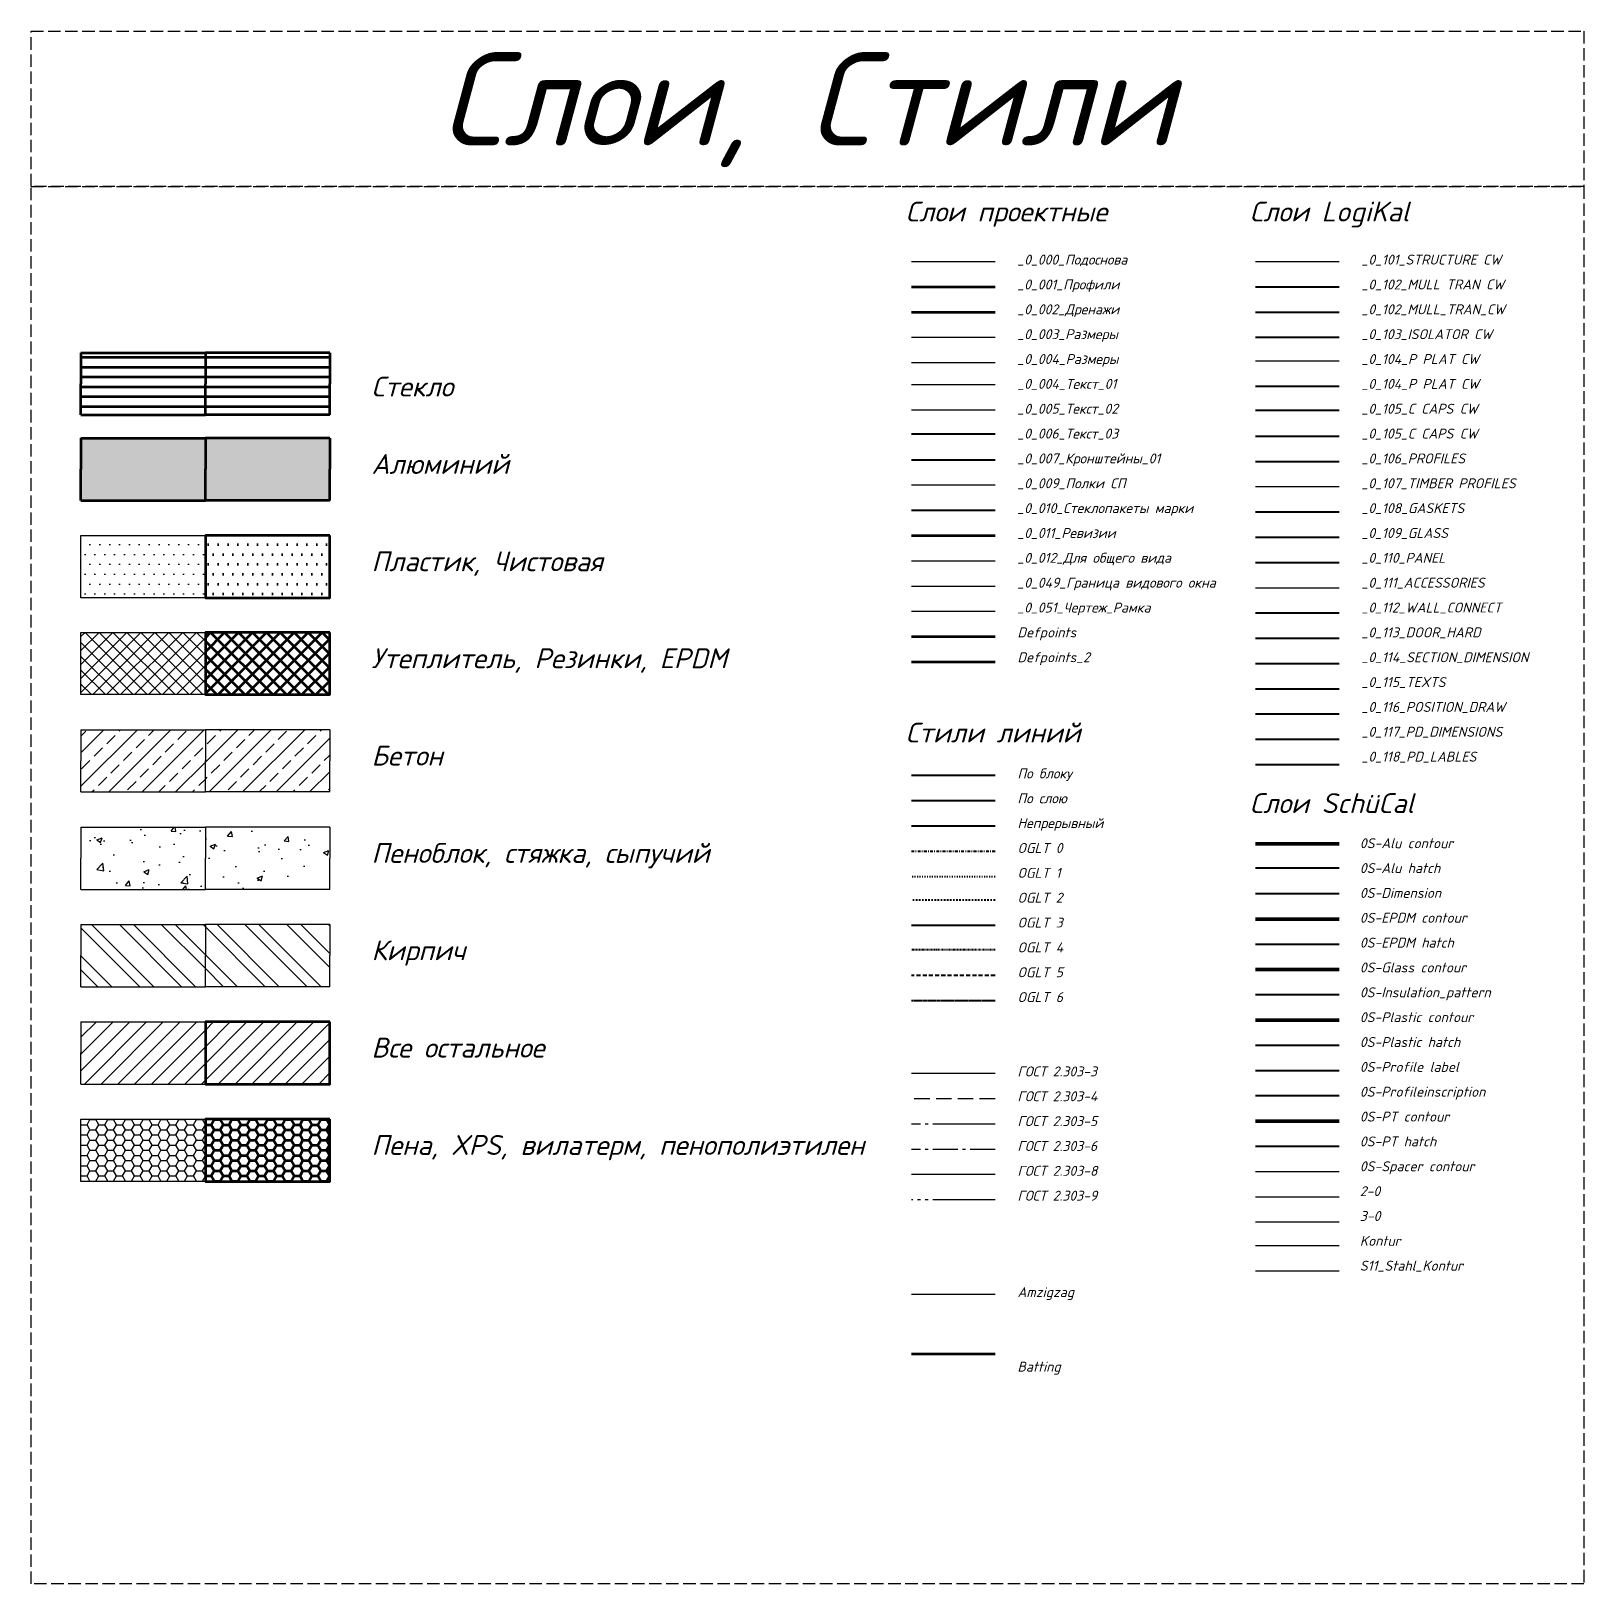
# Model space of a CAD drawing. Header units: millimetres. Extents: x -29692 to 34729, y -8412 to 43293.
# Drawn here: x -22584 to -20084, y 0 to 2500 of the extents above; entities that cross this region are included whole.
import ezdxf

# ---------------------------------------------------------------- set-up
doc = ezdxf.new("R2010")
doc.units = ezdxf.units.MM
for name, pattern in [('GOST2.303 4', [7, 5, -2, 0]), ('GOST2.303 5', [24, 20, -1.5, 1, -1.5]), ('GOST2.303 6', [12, 8, -1.5, 1, -1.5]), ('GOST2.303 9', [26.5, 20, -1.5, 1, -1.5, 1, -1.5]), ('JIS_02_4.0', [5.5, 4, -1.5]), ('OGLT0', [10, 4.5, -2.2, 1.1, -2.2]), ('OGLT1', [4, 1.5, -2.5]), ('OGLT2', [5, 2.5, -2.5]), ('OGLT3', [0]), ('OGLT4', [6, 2, -1, 0.5, -1, 0.5, -1]), ('OGLT5', [10, 6.5, -3.5]), ('OGLT6', [2, 0.5, -0.5, 0.5, -0.5])]:
    doc.linetypes.add(name, pattern=pattern)
doc.layers.get('Defpoints').update_dxf_attribs({"color": 4, "lineweight": 35})
for name, color, linetype, lineweight in [('0S-Alu contour', 40, 'Continuous', 50), ('0S-Alu hatch', 40, 'Continuous', 25), ('0S-EPDM contour', 1, 'Continuous', 50), ('0S-EPDM hatch', 1, 'Continuous', 25), ('0S-Glass contour', 4, 'Continuous', 50), ('0S-Plastic contour', 4, 'Continuous', 50), ('0S-Plastic hatch', 4, 'Continuous', 25), ('0S-Profile label', 40, 'Continuous', 25), ('0S-PT contour', 1, 'Continuous', 50), ('0S-PT hatch', 1, 'Continuous', 25), ('0S-Spacer contour', 4, 'Continuous', 0), ('2-0', 4, 'Continuous', 0), ('3-0', 4, 'Continuous', 0), ('_0_000_Подоснова', 9, 'Continuous', 0), ('_0_001_Профили', 150, 'Continuous', 35), ('_0_002_Дренажи', 110, 'Continuous', 35), ('_0_003_Размеры', 132, 'Continuous', 0), ('_0_004_Размеры', 6, 'Continuous', 5), ('_0_004_Текст_01', 7, 'Continuous', 18), ('_0_005_Текст_02', 110, 'Continuous', 18), ('_0_009_Полки СП', 246, 'Continuous', 13), ('_0_011_Ревизии', 224, 'Continuous', 35), ('_0_012_Для общего вида', 132, 'Continuous', 5), ('_0_051_Чертеж_Рамка', 7, 'Continuous', 15), ('_0_101_STRUCTURE CW', 150, 'Continuous', 5), ('_0_104_P PLAT CW', 150, 'Continuous', 5), ('_0_107_TIMBER PROFILES', 150, 'Continuous', 5), ('_0_111_ACCESSORIES', 150, 'Continuous', 5), ('Kontur', 4, 'Continuous', 0), ('S11_Stahl_Kontur', 4, 'Continuous', 0)]:
    doc.layers.add(name, color=color, linetype=linetype, lineweight=lineweight)
for name, color, linetype in [('0S-Dimension', 4, 'Continuous'), ('0S-Insulation_pattern', 120, 'Continuous'), ('0S-Profileinscription', 7, 'Continuous'), ('_0_006_Текст_03', 6, 'Continuous'), ('_0_007_Кронштейны_01', 30, 'Continuous'), ('_0_010_Стеклопакеты марки', 4, 'Continuous'), ('_0_102_MULL TRAN CW', 150, 'Continuous'), ('_0_102_MULL_TRAN_CW', 7, 'Continuous'), ('_0_103_ISOLATOR CW', 1, 'Continuous'), ('_0_104_P_PLAT_CW', 7, 'Continuous'), ('_0_105_C CAPS CW', 150, 'Continuous'), ('_0_105_C_CAPS_CW', 7, 'Continuous'), ('_0_106_PROFILES', 150, 'Continuous'), ('_0_108_GASKETS', 1, 'Continuous'), ('_0_109_GLASS', 4, 'Continuous'), ('_0_110_PANEL', 2, 'Continuous'), ('_0_112_WALL_CONNECT', 150, 'Continuous'), ('_0_113_DOOR_HARD', 150, 'Continuous'), ('_0_114_SECTION_DIMENSION', 7, 'Continuous'), ('_0_115_TEXTS', 7, 'Continuous'), ('_0_116_POSITION_DRAW', 150, 'Continuous'), ('_0_117_PD_DIMENSIONS', 7, 'Continuous'), ('_0_118_PD_LABLES', 3, 'Continuous')]:
    doc.layers.add(name, color=color, linetype=linetype)
for name, color, linetype, lineweight, plot in [('_0_023 _Линия_04', 96, 'JIS_02_4.0', 9, False), ('_0_049_Граница видового окна', 130, 'Continuous', 5, False), ('Defpoints_2', 4, 'Continuous', 35, False)]:
    doc.layers.add(name, color=color, linetype=linetype, lineweight=lineweight, plot=plot)
doc.styles.add('_DZ_3.2', font='isocpeui.ttf', dxfattribs={"height": 3.2})
doc.styles.add('_DZ_4', font='isocpeui.ttf', dxfattribs={"height": 4})
doc.linetypes.add('Amzigzag', pattern='A,0.0001,[136,genltshp.shx,S=0.04,R=0,X=0,Y=0],-11', length=11.0001)
doc.linetypes.add('BATTING', pattern='A,0.00254,-2.54,[134,ltypeshp.shx,S=2.54,R=0,X=-2.54,Y=0],-5.08,[134,ltypeshp.shx,S=2.54,R=180,X=2.54,Y=0],-2.54', length=10.16254)
doc.linetypes.add('GOST2.303 3', pattern='A,0.001,[1,GOST 2.303-68.shx,S=1,R=0,X=0,Y=0],-26', length=26.001)
doc.linetypes.add('GOST2.303 8', pattern='A,40,[2,GOST 2.303-68.shx,S=1,R=0,X=0,Y=0],-8', length=48)
pattern_1 = [(45, (-491979.5080896919, -2008.302883219869), (-26.94076836320746, 26.94076836320746), []), (45, (-491952.5673096919, -2008.302883219869), (-26.94076836320746, 26.94076836320746), [19.05, -9.524999999999999])]
pattern_2 = [(49.99999999999999, (-4669.177794125106, 2483.947426385083), (91.092334498002, -7.969542769451544), [9.524999999999999, -104.775]), (355, (-4669.177794125106, 2483.947426385083), (-17.62171071248467, 95.52842261951757), [7.620000000000001, -83.820292085]), (100.4514447, (-4661.586790625122, 2483.283299635083), (73.47062354517664, 87.55887595609755), [8.0950044, -89.0451223]), (46.18420000000001, (-4669.177794125106, 2509.347426385082), (135.539520446065, -21.02116396636357), [14.2875, -157.1625]), (96.63555760999992, (-4657.882844125095, 2507.595676385083), (118.7020670257515, 123.7130622988608), [12.14251157, -133.56780408]), (351.1841511700001, (-4669.177794125106, 2509.347426385082), (118.7020670324885, 123.7130622927663), [11.429983535, -125.72986596]), (21, (-4656.477794125094, 2502.997426385082), (75.80719563456624, -51.1325990935438), [9.525000000000002, -104.775]), (326.0000000000001, (-4656.477794125094, 2502.997426385082), (30.90101417382354, 92.09398306115963), [7.620000000000001, -83.82]), (71.45144499999999, (-4650.160527825123, 2498.736376435081), (106.7082096393581, 40.96138444295262), [8.095004400000002, -89.0449688]), (37.49999999999999, (-4669.177794125106, 2483.947426385083), (1.544301625295908, 42.27751943657655), [0, -82.804, 0, -85.09, 0, -84.1375]), (7.499999999999999, (-4669.177794125106, 2483.947426385083), (33.40983125515287, 50.09028740905975), [0, -48.51399999999999, 0, -80.89899999999999, 0, -32.0675]), (327.5, (-4697.498794125102, 2483.947426385083), (67.7952975834357, -2.864371996336722), [0, -31.75000000000001, 0, -99.06000000000003, 0, -131.445]), (317.5, (-4710.198794125114, 2483.947426385083), (74.06459069300902, 12.71324551666651), [0, -41.27500000000001, 0, -65.78600000000002, 0, -93.34500000000001])]
pattern_3 = [(135, (-4669.177794125106, 2483.947426385083), (-33.67596045400933, -33.67596045400933), []), (135, (-4669.177794125106, 2506.398076385081), (-33.67596045400933, -33.67596045400933), [])]
pattern_4 = [(45, (-491979.5080896919, -2008.302883219869), (-13.47038418160373, 13.47038418160373), [])]
pattern_5 = [(0, (22516.16568853795, -803.2080953991608), (3.552713678800501e-15, 15.875), [])]
pattern_6 = [(0, (22516.16568853795, -803.2080953991608), (7.9375, 15.875), [0, -15.875])]
pattern_7 = [(45, (22516.16568853795, -803.2080953991608), (-11.22532015133644, 11.22532015133644), []), (135, (22516.16568853795, -803.2080953991608), (-11.22532015133644, -11.22532015133644), [])]
pattern_8 = [(0, (22516.16568853795, -803.2080953991608), (14.2875, 8.248891935), [9.524999999999999, -19.05]), (120, (22516.16568853795, -803.2080953991608), (-14.28749996878257, 8.248891989070172), [9.524999999999991, -19.04999999999998]), (59.99999999999999, (22516.16568853795, -803.2080953991608), (3.121742730982646e-08, 16.49778392407017), [-19.05, 9.524999999999999])]

msp = doc.modelspace()

# ---------------------------------------------------------------- texts
at = {"layer": '_0_004_Текст_01', "transparency": 33554687, "style": '_DZ_3.2'}
for s, p in [('Слои проектные', (-21176.28471559112, 2193.422162827435)), ('Слои LogiKal', (-20622.23747073307, 2193.422162827435)), ('Стили линий', (-21176.28471559112, 1354.636300719034)), ('Слои SchüCal', (-20622.23747073307, 1241.014395110276))]:
    msp.add_text(s, height=32, dxfattribs=at).set_placement(p)
at = {"layer": '_0_004_Текст_01', "transparency": 33554687, "insert": (-21334.31883633647, 2373.31011165306), "char_height": 150, "width": 12500, "attachment_point": 5, "style": '_DZ_4'}
msp.add_mtext('Слои, Стили', dxfattribs=at)
at = {"layer": '_0_004_Текст_01', "char_height": 16, "attachment_point": 1, "style": '_DZ_3.2'}
for s, insert, width in [('\\pxsm1.5;_0_000_Подоснова\\P_0_001_Профили\\P_0_002_Дренажи\\P_0_003_Размеры\\P_0_004_Размеры\\P_0_004_Текст_01\\P_0_005_Текст_02\\P_0_006_Текст_03\\P_0_007_Кронштейны_01\\P_0_009_Полки СП\\P_0_010_Стеклопакеты марки\\P_0_011_Ревизии\\P_0_012_Для общего вида\\P_0_049_Граница видового окна \\P_0_051_Чертеж_Рамка\\PDefpoints\\PDefpoints_2', (-20996.35883676538, 2140.026500230968), 383.2563033900813), ('\\pxsm1.5;_0_101_STRUCTURE CW\\P_0_102_MULL TRAN CW\\P_0_102_MULL_TRAN_CW\\P_0_103_ISOLATOR CW\\P_0_104_P PLAT CW\\P_0_104_P PLAT CW\\P_0_105_C CAPS CW\\P_0_105_C CAPS CW\\P_0_106_PROFILES\\P_0_107_TIMBER PROFILES\\P_0_108_GASKETS\\P_0_109_GLASS\\P_0_110_PANEL\\P_0_111_ACCESSORIES\\P_0_112_WALL_CONNECT\\P_0_113_DOOR_HARD\\P_0_114_SECTION_DIMENSION\\P_0_115_TEXTS\\P_0_116_POSITION_DRAW\\P_0_117_PD_DIMENSIONS\\P_0_118_PD_LABLES', (-20442.31159190732, 2140.026500230968), 357.9927555708535), ('\\pxsm1.5;По блоку\\PПо слою\\PНепрерывный\\POGLT 0\\POGLT 1\\POGLT 2\\POGLT 3\\POGLT 4\\POGLT 5\\POGLT 6', (-20996.35883676538, 1312.82693353459), 318.0436376149308), ('\\pxsm1.5;0S-Alu contour\\P0S-Alu hatch\\P0S-Dimension\\P0S-EPDM contour\\P0S-EPDM hatch\\P0S-Glass contour\\P0S-Insulation_pattern\\P0S-Plastic contour\\P0S-Plastic hatch\\P0S-Profile label\\P0S-Profileinscription\\P0S-PT contour\\P0S-PT hatch\\P0S-Spacer contour\\P2-0\\P3-0\\PKontur\\PS11_Stahl_Kontur', (-20445.10484615211, 1200.477183837727), 360.7860098156351), ('\\pxsm1.5;ГОСТ 2.303-3\\PГОСТ 2.303-4\\PГОСТ 2.303-5\\PГОСТ 2.303-6\\PГОСТ 2.303-8\\PГОСТ 2.303-9', (-20996.35883676538, 833.1050039777256), 318.0436376149308), ('\\pxsm1.5;Amzigzag\\P\\P\\ps*;\\P\\psm1.5;Batting', (-20996.35883676538, 477.7657465800366), 318.0436376149308)]:
    msp.add_mtext(s, dxfattribs=dict(at, insert=insert, width=width))

# ---------------------------------------------------------------- blocks, each defined once
blk = doc.blocks.new('Палитра штриховок DZ')
at = {"layer": '_0_000_Подоснова', "transparency": 33554687}
h = blk.add_hatch(dxfattribs=at)
h.set_pattern_fill('DOTS', color=256, scale=10)
h.set_pattern_definition(pattern_6)
h.paths.add_polyline_path([(0, 1039.654483440445), (200.2369128868449, 1039.654483440445), (200.2369128868449, 939.6544834404449), (0, 939.6544834404449)])
h = blk.add_hatch(dxfattribs=at)
h.set_pattern_fill('ANSI37', color=256, scale=5)
h.set_pattern_definition(pattern_7)
h.paths.add_polyline_path([(0, 883.5443661713725), (200.2369128868449, 883.5443661713725), (200.2369128868449, 783.5443661713725), (0, 783.5443661713725)])
at = {"layer": '_0_000_Подоснова', "lineweight": 5, "transparency": 33554687}
h = blk.add_hatch(dxfattribs=at)
h.set_pattern_fill('ANSI33', color=256, scale=6)
h.set_pattern_definition(pattern_1)
h.paths.add_polyline_path([(-2.220446049250312e-14, 726.835492937098), (0, 626.835492937098), (200.2369128868449, 626.835492937098), (200.2369128868449, 726.835492937098)])
h = blk.add_hatch(dxfattribs=at)
h.set_pattern_fill('ANSI33', color=256, scale=6)
h.set_pattern_definition(pattern_1)
h.paths.add_polyline_path([(400.4738257736899, 726.835492937098), (400.4738257736899, 626.835492937098), (200.2369128868449, 626.835492937098), (200.236912886845, 726.835492937098)])
h = blk.add_hatch(dxfattribs=at)
h.set_pattern_fill('AR-CONC', color=256, scale=0.5)
h.set_pattern_definition(pattern_2)
h.paths.add_polyline_path([(-2.220446049250312e-14, 570.1266197028235), (0, 470.1266197028235), (200.2369128868449, 470.1266197028235), (200.2369128868449, 570.1266197028235)])
h = blk.add_hatch(dxfattribs=at)
h.set_pattern_fill('AR-CONC', color=256, scale=0.5)
h.set_pattern_definition(pattern_2)
h.paths.add_polyline_path([(400.4738257736899, 570.1266197028235), (400.4738257736899, 470.1266197028235), (200.2369128868449, 470.1266197028235), (200.236912886845, 570.1266197028235)])
h = blk.add_hatch(dxfattribs=at)
h.set_pattern_fill('ANSI32', color=256, scale=5, angle=90)
h.set_pattern_definition(pattern_3)
h.paths.add_polyline_path([(-2.220446049250312e-14, 413.417746468549), (0, 313.417746468549), (200.2369128868449, 313.417746468549), (200.2369128868449, 413.417746468549)])
h = blk.add_hatch(dxfattribs=at)
h.set_pattern_fill('ANSI32', color=256, scale=5, angle=90)
h.set_pattern_definition(pattern_3)
h.paths.add_polyline_path([(400.4738257736899, 413.417746468549), (400.4738257736899, 313.417746468549), (200.2369128868449, 313.417746468549), (200.236912886845, 413.417746468549)])
h = blk.add_hatch(dxfattribs=at)
h.set_pattern_fill('ANSI31', color=256, scale=6)
h.set_pattern_definition(pattern_4)
h.paths.add_polyline_path([(-2.220446049250312e-14, 256.7088732342745), (0, 156.7088732342745), (200.2369128868449, 156.7088732342745), (200.2369128868449, 256.7088732342745)])
at = {"layer": '_0_000_Подоснова', "transparency": 33554687}
h = blk.add_hatch(dxfattribs=at)
h.set_pattern_fill('HONEY', color=256, scale=3)
h.set_pattern_definition(pattern_8)
h.paths.add_polyline_path([(0, 100), (200.2369128868449, 100), (200.2369128868449, 0), (0, 0)])
at = {"layer": '_0_001_Профили', "transparency": 33554687}
h = blk.add_hatch(dxfattribs=at)
h.set_pattern_fill('ANSI31', color=256, scale=5, angle=315)
h.set_pattern_definition(pattern_5)
h.paths.add_polyline_path([(-2.131628207280301e-14, 1333.821166416077), (0, 1233.821166416077), (200.2369128868449, 1233.821166416077), (200.2369128868449, 1333.821166416077)])
h = blk.add_hatch(dxfattribs=at)
h.set_pattern_fill('ANSI31', color=256, scale=5, angle=315)
h.set_pattern_definition(pattern_5)
h.paths.add_polyline_path([(400.4738257736899, 1233.821166416077), (400.4738257736899, 1333.821166416077), (200.236912886845, 1333.821166416077), (200.236912886845, 1233.821166416077)])
h = blk.add_hatch(color=256, dxfattribs=at)
h.dxf.hatch_style = 1
h.paths.add_polyline_path([(-2.220446049250312e-14, 1196.363356674719), (0, 1096.363356674719), (200.2369128868449, 1096.363356674719), (200.2369128868449, 1196.363356674719)])
h = blk.add_hatch(color=256, dxfattribs=at)
h.dxf.hatch_style = 1
h.paths.add_polyline_path([(400.4738257736899, 1196.363356674719), (400.4738257736899, 1096.363356674719), (200.2369128868449, 1096.363356674719), (200.236912886845, 1196.363356674719)])
h = blk.add_hatch(dxfattribs=at)
h.set_pattern_fill('DOTS', color=51, scale=10)
h.set_pattern_definition(pattern_6)
h.paths.add_polyline_path([(400.4738257736899, 1039.654483440445), (200.2369128868449, 1039.654483440445), (200.2369128868449, 939.6544834404449), (400.4738257736899, 939.6544834404449)])
h = blk.add_hatch(dxfattribs=at)
h.set_pattern_fill('ANSI37', color=51, scale=5)
h.set_pattern_definition(pattern_7)
h.paths.add_polyline_path([(400.4738257736899, 883.5443661713725), (200.2369128868449, 883.5443661713725), (200.2369128868449, 783.5443661713725), (400.4738257736899, 783.5443661713725)])
at = {"layer": '_0_001_Профили', "lineweight": 5, "transparency": 33554687}
h = blk.add_hatch(dxfattribs=at)
h.set_pattern_fill('ANSI31', color=51, scale=6)
h.set_pattern_definition(pattern_4)
h.paths.add_polyline_path([(400.4738257736899, 256.7088732342745), (400.4738257736899, 156.7088732342745), (200.2369128868449, 156.7088732342745), (200.2369128868449, 256.7088732342745)])
at = {"layer": '_0_001_Профили', "transparency": 33554687}
h = blk.add_hatch(dxfattribs=at)
h.set_pattern_fill('HONEY', color=51, scale=3)
h.set_pattern_definition(pattern_8)
h.paths.add_polyline_path([(400.4738257736899, 100), (200.2369128868449, 100), (200.2369128868449, 0), (400.4738257736899, 0)])
at = {"layer": '_0_000_Подоснова', "transparency": 33554687}
for p, q in [((-2.220446049250313e-14, 726.835492937098), (-1.1102230246251565e-14, 676.835492937098)), ((-2.220446049250313e-14, 726.835492937098), (200.23691288684486, 726.835492937098)), ((200.23691288684486, 726.835492937098), (200.2369128868449, 676.835492937098)), ((400.4738257736899, 726.835492937098), (200.23691288684492, 726.835492937098)), ((200.23691288684492, 726.835492937098), (200.2369128868449, 676.835492937098)), ((400.4738257736899, 726.835492937098), (400.4738257736899, 676.835492937098)), ((0, 626.835492937098), (-1.1102230246251565e-14, 676.835492937098)), ((200.2369128868449, 626.835492937098), (200.2369128868449, 676.835492937098)), ((200.2369128868449, 626.835492937098), (200.2369128868449, 676.835492937098)), ((400.4738257736899, 626.835492937098), (400.4738257736899, 676.835492937098)), ((0, 626.835492937098), (200.2369128868449, 626.835492937098)), ((400.4738257736899, 626.835492937098), (200.2369128868449, 626.835492937098)), ((-2.220446049250313e-14, 570.1266197028235), (-1.1102230246251565e-14, 520.1266197028235)), ((-2.220446049250313e-14, 570.1266197028235), (200.23691288684486, 570.1266197028235)), ((200.23691288684486, 570.1266197028235), (200.2369128868449, 520.1266197028235)), ((400.4738257736899, 570.1266197028235), (200.23691288684492, 570.1266197028235)), ((200.23691288684492, 570.1266197028235), (200.2369128868449, 520.1266197028235)), ((400.4738257736899, 570.1266197028235), (400.4738257736899, 520.1266197028235)), ((0, 470.1266197028235), (-1.1102230246251565e-14, 520.1266197028235)), ((200.2369128868449, 470.1266197028235), (200.2369128868449, 520.1266197028235)), ((200.2369128868449, 470.1266197028235), (200.2369128868449, 520.1266197028235)), ((400.4738257736899, 470.1266197028235), (400.4738257736899, 520.1266197028235)), ((0, 470.1266197028235), (200.2369128868449, 470.1266197028235)), ((400.4738257736899, 470.1266197028235), (200.2369128868449, 470.1266197028235)), ((-2.220446049250313e-14, 413.417746468549), (-1.1102230246251565e-14, 363.417746468549)), ((-2.220446049250313e-14, 413.417746468549), (200.23691288684486, 413.417746468549)), ((200.23691288684486, 413.417746468549), (200.2369128868449, 363.417746468549)), ((400.4738257736899, 413.417746468549), (200.23691288684492, 413.417746468549)), ((200.23691288684492, 413.417746468549), (200.2369128868449, 363.417746468549)), ((400.4738257736899, 413.417746468549), (400.4738257736899, 363.417746468549)), ((0, 313.417746468549), (-1.1102230246251565e-14, 363.417746468549)), ((200.2369128868449, 313.417746468549), (200.2369128868449, 363.417746468549)), ((200.2369128868449, 313.417746468549), (200.2369128868449, 363.417746468549)), ((400.4738257736899, 313.417746468549), (400.4738257736899, 363.417746468549)), ((0, 313.417746468549), (200.2369128868449, 313.417746468549)), ((400.4738257736899, 313.417746468549), (200.2369128868449, 313.417746468549)), ((-2.220446049250313e-14, 256.7088732342745), (-1.1102230246251565e-14, 206.7088732342745)), ((-2.220446049250313e-14, 256.7088732342745), (200.23691288684486, 256.7088732342745)), ((200.23691288684486, 256.7088732342745), (200.2369128868449, 206.7088732342745)), ((0, 156.7088732342745), (-1.1102230246251565e-14, 206.7088732342745)), ((200.2369128868449, 156.7088732342745), (200.2369128868449, 206.7088732342745)), ((0, 156.7088732342745), (200.2369128868449, 156.7088732342745))]:
    blk.add_line(p, q, dxfattribs=at)
at = {"layer": '_0_000_Подоснова'}
for points in [[(0, 1039.654483440445), (200.2369128868449, 1039.654483440445), (200.2369128868449, 939.6544834404449), (0, 939.6544834404449)], [(0, 883.5443661713725), (200.2369128868449, 883.5443661713725), (200.2369128868449, 783.5443661713725), (0, 783.5443661713725)], [(0, 100), (200.2369128868449, 100), (200.2369128868449, 0), (0, 0)]]:
    blk.add_lwpolyline(points, close=True, dxfattribs=at)
at = {"layer": '_0_001_Профили', "transparency": 33554687}
for p, q in [((-2.220446049250313e-14, 1333.821166416077), (-1.1102230246251565e-14, 1283.821166416077)), ((-2.220446049250313e-14, 1333.821166416077), (200.23691288684486, 1333.821166416077)), ((200.23691288684486, 1333.821166416077), (200.2369128868449, 1283.821166416077)), ((400.4738257736899, 1333.821166416077), (200.23691288684492, 1333.821166416077)), ((200.23691288684492, 1333.821166416077), (200.2369128868449, 1283.821166416077)), ((400.4738257736899, 1333.821166416077), (400.4738257736899, 1283.821166416077)), ((0, 1233.821166416077), (-1.1102230246251565e-14, 1283.821166416077)), ((200.2369128868449, 1233.821166416077), (200.2369128868449, 1283.821166416077)), ((200.2369128868449, 1233.821166416077), (200.2369128868449, 1283.821166416077)), ((400.4738257736899, 1233.821166416077), (400.4738257736899, 1283.821166416077)), ((0, 1233.821166416077), (200.2369128868449, 1233.821166416077)), ((400.4738257736899, 1233.821166416077), (200.2369128868449, 1233.821166416077)), ((-2.220446049250313e-14, 1196.363356674719), (-1.1102230246251565e-14, 1146.363356674719)), ((-2.220446049250313e-14, 1196.363356674719), (200.23691288684486, 1196.363356674719)), ((200.23691288684486, 1196.363356674719), (200.2369128868449, 1146.363356674719)), ((400.4738257736899, 1196.363356674719), (200.23691288684492, 1196.363356674719)), ((200.23691288684492, 1196.363356674719), (200.2369128868449, 1146.363356674719)), ((400.4738257736899, 1196.363356674719), (400.4738257736899, 1146.363356674719)), ((0, 1096.363356674719), (-1.1102230246251565e-14, 1146.363356674719)), ((200.2369128868449, 1096.363356674719), (200.2369128868449, 1146.363356674719)), ((200.2369128868449, 1096.363356674719), (200.2369128868449, 1146.363356674719)), ((400.4738257736899, 1096.363356674719), (400.4738257736899, 1146.363356674719)), ((0, 1096.363356674719), (200.2369128868449, 1096.363356674719)), ((400.4738257736899, 1096.363356674719), (200.2369128868449, 1096.363356674719))]:
    blk.add_line(p, q, dxfattribs=at)
at = {"layer": '_0_001_Профили', "color": 51}
for points in [[(400.4738257736899, 1039.654483440445), (200.2369128868449, 1039.654483440445), (200.2369128868449, 939.6544834404449), (400.4738257736899, 939.6544834404449)], [(400.4738257736899, 883.5443661713725), (200.2369128868449, 883.5443661713725), (200.2369128868449, 783.5443661713725), (400.4738257736899, 783.5443661713725)], [(400.4738257736899, 256.7088732342745), (200.2369128868449, 256.7088732342745), (200.2369128868449, 156.7088732342745), (400.4738257736899, 156.7088732342745)], [(400.4738257736899, 100), (200.2369128868449, 100), (200.2369128868449, 0), (400.4738257736899, 0)]]:
    blk.add_lwpolyline(points, close=True, dxfattribs=at)
at = {"layer": '_0_004_Текст_01', "transparency": 33554687, "style": '_DZ_3.2'}
for s, p in [('Стекло', (467.6628275473486, 1263.561029887536)), ('Алюминий', (467.6628275473486, 1138.927194223448)), ('Пластик, Чистовая', (467.6628275473486, 982.2183209891737)), ('Утеплитель, Резинки, EPDM', (467.6628275473486, 826.1082037201013)), ('Бетон', (467.6628275473486, 669.3993304858268)), ('Пеноблок, стяжка, сыпучий', (467.6628275473486, 512.6904572515523)), ('Кирпич', (467.6628275473486, 355.9815840172778)), ('Все остальное', (467.6628275473486, 199.2727107830033)), ('Пена, XPS, вилатерм, пенополиэтилен', (467.6628275473486, 42.56383754872877))]:
    blk.add_text(s, height=32, dxfattribs=at).set_placement(p)

# ---------------------------------------------------------------- linework, layer by layer
at = {"linetype": 'ByBlock'}
msp.add_line((-21032.40880439581, 1301.297506042476), (-21167.14977823335, 1301.297506042476), dxfattribs=at)
msp.add_line((-21032.40880439581, 1260.630411526345), (-21167.14977823335, 1260.630411526345))
at = {"linetype": 'Continuous'}
msp.add_line((-21032.40880439581, 1219.963317010213), (-21167.14977823335, 1219.963317010213), dxfattribs=at)
at = {"linetype": 'OGLT0'}
msp.add_line((-21032.40880439581, 1179.296222494082), (-21167.14977823335, 1179.296222494082), dxfattribs=at)
at = {"linetype": 'OGLT1'}
msp.add_line((-21032.40880439581, 1138.629127977951), (-21167.14977823335, 1138.629127977951), dxfattribs=at)
at = {"linetype": 'OGLT2'}
msp.add_line((-21032.40880439581, 1100.614271011185), (-21167.14977823335, 1100.614271011185), dxfattribs=at)
at = {"linetype": 'OGLT3'}
msp.add_line((-21032.40880439581, 1059.947176495054), (-21167.14977823335, 1059.947176495054), dxfattribs=at)
at = {"linetype": 'OGLT4'}
msp.add_line((-21032.40880439581, 1021.04817946655), (-21167.14977823335, 1021.04817946655), dxfattribs=at)
at = {"linetype": 'OGLT5'}
msp.add_line((-21032.40880439581, 979.4970666459085), (-21167.14977823335, 979.4970666459085), dxfattribs=at)
at = {"linetype": 'OGLT6'}
msp.add_line((-21032.40880439581, 938.8299721297772), (-21167.14977823335, 938.8299721297772), dxfattribs=at)
at = {"layer": '0S-Alu contour'}
msp.add_line((-20478.36155953776, 1191.380084167347), (-20613.1025333753, 1191.380084167347), dxfattribs=at)
at = {"layer": '0S-Alu hatch'}
msp.add_line((-20478.36155953776, 1152.481087138844), (-20613.1025333753, 1152.481087138844), dxfattribs=at)
at = {"layer": '0S-Dimension'}
msp.add_line((-20478.36155953776, 1110.929974318202), (-20613.1025333753, 1110.929974318202), dxfattribs=at)
at = {"layer": '0S-EPDM contour'}
msp.add_line((-20478.36155953776, 1070.262879802071), (-20613.1025333753, 1070.262879802071), dxfattribs=at)
at = {"layer": '0S-EPDM hatch'}
msp.add_line((-20478.36155953776, 1029.595785285939), (-20613.1025333753, 1029.595785285939), dxfattribs=at)
at = {"layer": '0S-Glass contour'}
msp.add_line((-20478.36155953776, 988.9286907698079), (-20613.1025333753, 988.9286907698079), dxfattribs=at)
at = {"layer": '0S-Insulation_pattern'}
msp.add_line((-20478.36155953776, 948.2615962536765), (-20613.1025333753, 948.2615962536765), dxfattribs=at)
at = {"layer": '0S-Plastic contour'}
msp.add_line((-20478.36155953776, 907.5945017375452), (-20613.1025333753, 907.5945017375452), dxfattribs=at)
at = {"layer": '0S-Plastic hatch'}
msp.add_line((-20478.36155953776, 866.9274072214139), (-20613.1025333753, 866.9274072214139), dxfattribs=at)
at = {"layer": '0S-Profile label'}
msp.add_line((-20478.36155953776, 826.2603127052826), (-20613.1025333753, 826.2603127052826), dxfattribs=at)
at = {"layer": '0S-Profileinscription'}
msp.add_line((-20478.36155953776, 785.5932181891512), (-20613.1025333753, 785.5932181891512), dxfattribs=at)
at = {"layer": '0S-PT contour'}
msp.add_line((-20478.36155953776, 744.9261236730199), (-20613.1025333753, 744.9261236730199), dxfattribs=at)
at = {"layer": '0S-PT hatch'}
msp.add_line((-20478.36155953776, 704.2590291568886), (-20613.1025333753, 704.2590291568886), dxfattribs=at)
at = {"layer": '0S-Spacer contour'}
msp.add_line((-20478.36155953776, 663.5919346407572), (-20613.1025333753, 663.5919346407572), dxfattribs=at)
at = {"layer": '2-0'}
msp.add_line((-20478.36155953776, 622.9248401246259), (-20613.1025333753, 622.9248401246259), dxfattribs=at)
at = {"layer": '3-0'}
msp.add_line((-20478.36155953776, 582.2577456084946), (-20613.1025333753, 582.2577456084946), dxfattribs=at)
at = {"layer": '_0_000_Подоснова'}
msp.add_line((-21032.40880439581, 2128.497072738854), (-21167.14977823335, 2128.497072738854), dxfattribs=at)
at = {"layer": '_0_000_Подоснова', "linetype": 'GOST2.303 3', "ltscale": 5}
msp.add_line((-21032.40880439581, 821.5755764856112), (-21167.14977823335, 821.5755764856112), dxfattribs=at)
at = {"layer": '_0_000_Подоснова', "linetype": 'GOST2.303 4', "ltscale": 5}
msp.add_line((-21032.40880439581, 780.9084819694799), (-21167.14977823335, 780.9084819694799), dxfattribs=at)
at = {"layer": '_0_000_Подоснова', "linetype": 'GOST2.303 5', "ltscale": 5}
msp.add_line((-21032.40880439581, 740.2413874533486), (-21167.14977823335, 740.2413874533486), dxfattribs=at)
at = {"layer": '_0_000_Подоснова', "linetype": 'GOST2.303 6', "ltscale": 5}
msp.add_line((-21032.40880439581, 699.5742929372173), (-21167.14977823335, 699.5742929372173), dxfattribs=at)
at = {"layer": '_0_000_Подоснова', "linetype": 'GOST2.303 8', "ltscale": 5}
msp.add_line((-21032.40880439581, 658.9071984210859), (-21167.14977823335, 658.9071984210859), dxfattribs=at)
at = {"layer": '_0_000_Подоснова', "linetype": 'GOST2.303 9', "ltscale": 5}
msp.add_line((-21032.40880439581, 618.2401039049546), (-21167.14977823335, 618.2401039049546), dxfattribs=at)
at = {"layer": '_0_000_Подоснова', "linetype": 'Amzigzag'}
msp.add_line((-21032.40880439581, 466.2363190879223), (-21167.14977823335, 466.2363190879223), dxfattribs=at)
at = {"layer": '_0_001_Профили'}
msp.add_line((-21032.40880439581, 2087.829978222722), (-21167.14977823335, 2087.829978222722), dxfattribs=at)
at = {"layer": '_0_001_Профили', "color": 51, "linetype": 'BATTING'}
msp.add_line((-21032.40880439581, 370.1401628003186), (-21167.14977823335, 370.1401628003186), dxfattribs=at)
at = {"layer": '_0_002_Дренажи'}
msp.add_line((-21032.40880439581, 2047.162883706591), (-21167.14977823335, 2047.162883706591), dxfattribs=at)
at = {"layer": '_0_003_Размеры'}
msp.add_line((-21032.40880439581, 2006.49578919046), (-21167.14977823335, 2006.49578919046), dxfattribs=at)
at = {"layer": '_0_004_Размеры'}
msp.add_line((-21032.40880439581, 1965.828694674329), (-21167.14977823335, 1965.828694674329), dxfattribs=at)
at = {"layer": '_0_004_Текст_01'}
msp.add_line((-21032.40880439581, 1930.466075256929), (-21167.14977823335, 1930.466075256929), dxfattribs=at)
at = {"layer": '_0_005_Текст_02'}
msp.add_line((-21032.40880439581, 1889.798980740798), (-21167.14977823335, 1889.798980740798), dxfattribs=at)
at = {"layer": '_0_006_Текст_03'}
msp.add_line((-21032.40880439581, 1850.899983712294), (-21167.14977823335, 1850.899983712294), dxfattribs=at)
at = {"layer": '_0_007_Кронштейны_01'}
msp.add_line((-21032.40880439581, 1809.348870891652), (-21167.14977823335, 1809.348870891652), dxfattribs=at)
at = {"layer": '_0_009_Полки СП'}
msp.add_line((-21032.40880439581, 1768.681776375521), (-21167.14977823335, 1768.681776375521), dxfattribs=at)
at = {"layer": '_0_010_Стеклопакеты марки'}
msp.add_line((-21032.40880439581, 1728.01468185939), (-21167.14977823335, 1728.01468185939), dxfattribs=at)
at = {"layer": '_0_011_Ревизии'}
msp.add_line((-21032.40880439581, 1687.347587343258), (-21167.14977823335, 1687.347587343258), dxfattribs=at)
at = {"layer": '_0_012_Для общего вида'}
msp.add_line((-21032.40880439581, 1646.680492827127), (-21167.14977823335, 1646.680492827127), dxfattribs=at)
at = {"layer": '_0_023 _Линия_04', "ltscale": 5, "transparency": 33554687}
for points in [[(-22584.31883633647, 2500), (-20084.31883633647, 2500), (-20084.31883633647, 2250), (-22584.31883633647, 2250)], [(-22584.31883633647, 2250), (-20084.31883633647, 2250), (-20084.31883633647, 0), (-22584.31883633647, 0)]]:
    msp.add_lwpolyline(points, close=True, dxfattribs=at)
at = {"layer": '_0_049_Граница видового окна'}
msp.add_line((-21032.40880439581, 1606.013398310996), (-21167.14977823335, 1606.013398310996), dxfattribs=at)
at = {"layer": '_0_051_Чертеж_Рамка'}
msp.add_line((-21032.40880439581, 1565.346303794864), (-21167.14977823335, 1565.346303794864), dxfattribs=at)
at = {"layer": '_0_101_STRUCTURE CW'}
msp.add_line((-20478.36155953776, 2128.497072738854), (-20613.1025333753, 2128.497072738854), dxfattribs=at)
at = {"layer": '_0_102_MULL TRAN CW'}
msp.add_line((-20478.36155953776, 2087.829978222722), (-20613.1025333753, 2087.829978222722), dxfattribs=at)
at = {"layer": '_0_102_MULL_TRAN_CW'}
msp.add_line((-20478.36155953776, 2047.162883706591), (-20613.1025333753, 2047.162883706591), dxfattribs=at)
at = {"layer": '_0_103_ISOLATOR CW'}
msp.add_line((-20478.36155953776, 2006.49578919046), (-20613.1025333753, 2006.49578919046), dxfattribs=at)
at = {"layer": '_0_104_P PLAT CW'}
msp.add_line((-20478.36155953776, 1968.480932223694), (-20613.1025333753, 1968.480932223694), dxfattribs=at)
at = {"layer": '_0_104_P_PLAT_CW'}
msp.add_line((-20478.36155953776, 1927.813837707563), (-20613.1025333753, 1927.813837707563), dxfattribs=at)
at = {"layer": '_0_105_C CAPS CW'}
msp.add_line((-20478.36155953776, 1888.914840679059), (-20613.1025333753, 1888.914840679059), dxfattribs=at)
at = {"layer": '_0_105_C_CAPS_CW'}
msp.add_line((-20478.36155953776, 1847.363727858417), (-20613.1025333753, 1847.363727858417), dxfattribs=at)
at = {"layer": '_0_106_PROFILES'}
msp.add_line((-20478.36155953776, 1806.696633342286), (-20613.1025333753, 1806.696633342286), dxfattribs=at)
at = {"layer": '_0_107_TIMBER PROFILES'}
msp.add_line((-20478.36155953776, 1766.029538826155), (-20613.1025333753, 1766.029538826155), dxfattribs=at)
at = {"layer": '_0_108_GASKETS'}
msp.add_line((-20478.36155953776, 1725.362444310023), (-20613.1025333753, 1725.362444310023), dxfattribs=at)
at = {"layer": '_0_109_GLASS'}
msp.add_line((-20478.36155953776, 1684.695349793892), (-20613.1025333753, 1684.695349793892), dxfattribs=at)
at = {"layer": '_0_110_PANEL'}
msp.add_line((-20478.36155953776, 1644.028255277761), (-20613.1025333753, 1644.028255277761), dxfattribs=at)
at = {"layer": '_0_111_ACCESSORIES'}
msp.add_line((-20478.36155953776, 1603.361160761629), (-20613.1025333753, 1603.361160761629), dxfattribs=at)
at = {"layer": '_0_112_WALL_CONNECT'}
msp.add_line((-20478.36155953776, 1562.694066245498), (-20613.1025333753, 1562.694066245498), dxfattribs=at)
at = {"layer": '_0_113_DOOR_HARD'}
msp.add_line((-20478.36155953776, 1522.026971729367), (-20613.1025333753, 1522.026971729367), dxfattribs=at)
at = {"layer": '_0_114_SECTION_DIMENSION'}
msp.add_line((-20478.36155953776, 1481.359877213235), (-20613.1025333753, 1481.359877213235), dxfattribs=at)
at = {"layer": '_0_115_TEXTS'}
msp.add_line((-20478.36155953776, 1440.692782697104), (-20613.1025333753, 1440.692782697104), dxfattribs=at)
at = {"layer": '_0_116_POSITION_DRAW'}
msp.add_line((-20478.36155953776, 1400.025688180973), (-20613.1025333753, 1400.025688180973), dxfattribs=at)
at = {"layer": '_0_117_PD_DIMENSIONS'}
msp.add_line((-20478.36155953776, 1359.358593664841), (-20613.1025333753, 1359.358593664841), dxfattribs=at)
at = {"layer": '_0_118_PD_LABLES'}
msp.add_line((-20478.36155953776, 1318.69149914871), (-20613.1025333753, 1318.69149914871), dxfattribs=at)
at = {"layer": 'Defpoints'}
msp.add_line((-21032.40880439581, 1524.679209278733), (-21167.14977823335, 1524.679209278733), dxfattribs=at)
at = {"layer": 'Defpoints_2'}
msp.add_line((-21032.40880439581, 1484.012114762602), (-21167.14977823335, 1484.012114762602), dxfattribs=at)
at = {"layer": 'Kontur'}
msp.add_line((-20478.36155953776, 544.1194378676664), (-20613.1025333753, 544.1194378676664), dxfattribs=at)
at = {"layer": 'S11_Stahl_Kontur'}
msp.add_line((-20478.36155953776, 503.4523433515351), (-20613.1025333753, 503.4523433515351), dxfattribs=at)

# ---------------------------------------------------------------- block references
at = {"layer": '_0_001_Профили'}
msp.add_blockref('Палитра штриховок DZ', (-22503.94094024894, 648.1270133819125), dxfattribs=at)

msp.set_redraw_order([(e.dxf.handle, doc.entitydb.next_handle()) for e in msp.query("TEXT MTEXT ATTDEF DIMENSION ARC_DIMENSION")])  # texts and dimensions are drawn at this point

doc.saveas('drawing.dxf')
